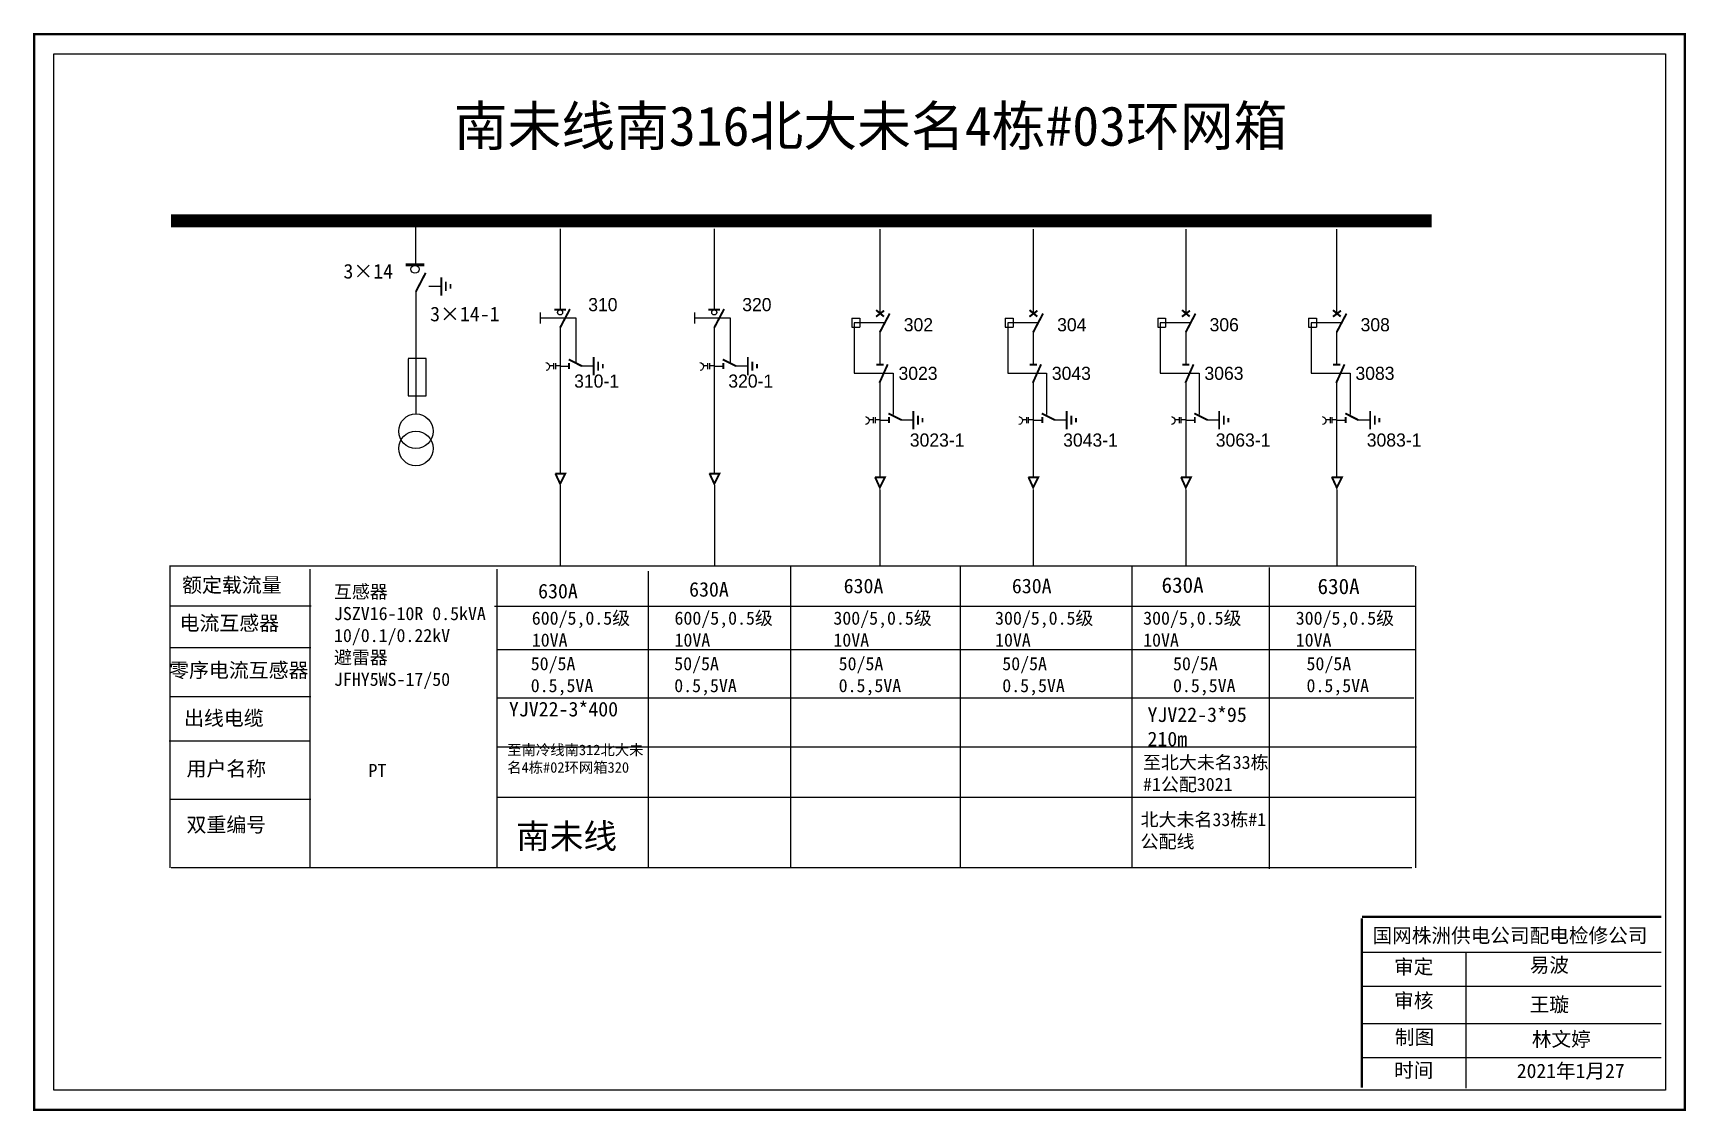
# Model space of a CAD drawing. Extents: x -172 to 297, y 19 to 110.
# Drawn here: x 170.9 to 296.6, y 24.3 to 106.1 of the extents above; entities that cross this region are included whole.
import ezdxf

# ---------------------------------------------------------------- set-up
doc = ezdxf.new("R2010")
doc.units = 0
doc.header["$LTSCALE"] = 0.774411
doc.linetypes.add('ACAD_ISO02W100', pattern=[15, 12, -3])
doc.linetypes.add('CENTER', pattern=[50.8, 31.75, -6.35, 6.35, -6.35])
doc.layers.get('0').update_dxf_attribs({"linetype": 'CONTINUOUS'})
doc.layers.add('2', color=7, linetype='CONTINUOUS')
doc.styles.add('hztxt_txtstyle_0.00_0_0', font='simkai.ttf')
doc.styles.add('hztxt_txtstyle_1.80_0_0', font='', dxfattribs={"height": 1.8, "bigfont": 'hztxt.shx'})
doc.styles.add('hztxt_txtstyle_2.70_0_0', font='simkai.ttf', dxfattribs={"height": 2.7})
doc.styles.get("Standard").update_dxf_attribs({"font": '', "height": 2.5})
doc.styles.add('字体', font='', dxfattribs={"height": 2.5})
doc.styles.add('宋体_txtstyle_2.00_0_0', font='', dxfattribs={"height": 2})
doc.styles.get('hztxt_txtstyle_1.80_0_0').set_extended_font_data('hztxt')
doc.styles.get('Standard').set_extended_font_data('SimSun')
doc.styles.get('字体').set_extended_font_data('SimSun')
doc.styles.get('宋体_txtstyle_2.00_0_0').set_extended_font_data('宋体')

msp = doc.modelspace()

# ---------------------------------------------------------------- texts
at = {"color": 0, "linetype": 'Continuous', "style": 'hztxt_txtstyle_2.70_0_0'}
for s, p in [('3×14', (194.53, 87.5)), ('3×14-1', (201.12, 84.25))]:
    msp.add_text(s, height=1.109, dxfattribs=at).set_placement(p)
at = {"color": 0, "style": 'hztxt_txtstyle_1.80_0_0'}
for s, p in [('310', (213.14, 85.02)), ('320', (224.85, 85.02)), ('302', (237.13, 83.49)), ('304', (248.79, 83.49)), ('306', (260.38, 83.49)), ('308', (271.86, 83.49)), ('3023', (236.73, 79.8)), ('3043', (248.39, 79.8)), ('3063', (259.99, 79.8)), ('3083', (271.47, 79.8)), ('310-1', (212.07, 79.21)), ('320-1', (223.79, 79.21)), ('3023-1', (237.59, 74.73)), ('3043-1', (249.25, 74.73)), ('3063-1', (260.85, 74.73)), ('3083-1', (272.33, 74.73))]:
    msp.add_text(s, height=0.998, dxfattribs=at).set_placement(p)
msp.add_text('南未线', height=1.875).set_placement((207.66, 44.2))
at = {"color": 0, "linetype": 'Continuous', "attachment_point": 1}
for s, insert, char_height, width, style in [('南未线南316北大未名4栋#03环网箱', (202.91, 100.59), 3, 80.4201, '字体'), ('{\\fSimSun|b0|i0|c134|p2;额定载流量}', (182.26, 64.77), 1.1094, 17.8852, 'hztxt_txtstyle_2.70_0_0'), ('\\A1;{\\fSimSun|b0|i0|c134|p2;互感器\\PJSZV16-10R 0.5kVA\\P10/0.1/0.22kV\\P避雷器\\PJFHY5WS-17/50}', (193.81, 64.21), 0.9985, 18.4113, 'hztxt_txtstyle_2.70_0_0'), ('{\\fSimSun|b0|i0|c134|p2;630A}', (209.33, 64.31), 1.1094, 17.8852, 'hztxt_txtstyle_2.70_0_0'), ('{\\fSimSun|b0|i0|c134|p2;630A}', (220.81, 64.44), 1.1094, 17.8852, 'hztxt_txtstyle_2.70_0_0'), ('{\\fSimSun|b0|i0|c134|p2;630A}', (232.56, 64.7), 1.1094, 17.8852, 'hztxt_txtstyle_2.70_0_0'), ('{\\fSimSun|b0|i0|c134|p2;630A}', (245.35, 64.7), 1.1094, 17.8852, 'hztxt_txtstyle_2.70_0_0'), ('{\\fSimSun|b0|i0|c134|p2;630A}', (256.73, 64.8), 1.1757, 9.454, 'hztxt_txtstyle_0.00_0_0'), ('{\\fSimSun|b0|i0|c134|p2;630A}', (268.59, 64.7), 1.1757, 9.454, 'hztxt_txtstyle_0.00_0_0'), ('{\\fSimSun|b0|i0|c134|p2;电流互感器}', (182.07, 61.88), 1.1094, 17.8852, 'hztxt_txtstyle_2.70_0_0'), ('\\A1;{\\fSimSun|b0|i0|c134|p2;600/5,0.5级\\P10VA}', (208.85, 62.2), 0.9985, 18.4113, 'hztxt_txtstyle_2.70_0_0'), ('\\A1;{\\fSimSun|b0|i0|c134|p2;600/5,0.5级\\P10VA}', (219.7, 62.2), 0.9985, 18.4113, 'hztxt_txtstyle_2.70_0_0'), ('\\A1;{\\fSimSun|b0|i0|c134|p2;300/5,0.5级\\P10VA}', (231.78, 62.2), 0.9985, 18.4113, 'hztxt_txtstyle_2.70_0_0'), ('\\A1;{\\fSimSun|b0|i0|c134|p2;300/5,0.5级\\P10VA}', (244.07, 62.2), 0.9985, 18.4113, 'hztxt_txtstyle_2.70_0_0'), ('\\A1;{\\fSimSun|b0|i0|c134|p2;300/5,0.5级\\P10VA}', (255.33, 62.2), 0.9985, 18.4113, 'hztxt_txtstyle_2.70_0_0'), ('\\A1;{\\fSimSun|b0|i0|c134|p2;300/5,0.5级\\P10VA}', (266.93, 62.2), 0.9985, 18.4113, 'hztxt_txtstyle_2.70_0_0'), ('{\\fSimSun|b0|i0|c134|p2;零序电流互感器}', (181.28, 58.3), 1.1094, 17.8852, 'hztxt_txtstyle_2.70_0_0'), ('{\\fSimSun|b0|i0|c134|p2;50/5A\\P0.5,5VA}', (208.77, 58.74), 0.9985, 17.8852, 'hztxt_txtstyle_2.70_0_0'), ('{\\fSimSun|b0|i0|c134|p2;50/5A\\P0.5,5VA}', (219.68, 58.74), 0.9985, 17.8852, 'hztxt_txtstyle_2.70_0_0'), ('{\\fSimSun|b0|i0|c134|p2;50/5A\\P0.5,5VA}', (232.18, 58.74), 0.9985, 17.8852, 'hztxt_txtstyle_2.70_0_0'), ('{\\fSimSun|b0|i0|c134|p2;50/5A\\P0.5,5VA}', (244.62, 58.74), 0.9985, 17.8852, 'hztxt_txtstyle_2.70_0_0'), ('{\\fSimSun|b0|i0|c134|p2;50/5A\\P0.5,5VA}', (257.6, 58.74), 0.9985, 17.8852, 'hztxt_txtstyle_2.70_0_0'), ('{\\fSimSun|b0|i0|c134|p2;50/5A\\P0.5,5VA}', (267.75, 58.74), 0.9985, 17.8852, 'hztxt_txtstyle_2.70_0_0'), ('{\\fSimSun|b0|i0|c134|p2;\\C7;YJV22-3*400}', (207.11, 55.34), 1.1094, 17.8852, 'hztxt_txtstyle_2.70_0_0'), ('{\\fSimSun|b0|i0|c134|p2;出线电缆}', (182.41, 54.66), 1.1094, 17.8852, 'hztxt_txtstyle_2.70_0_0'), ('{\\fSimSun|b0|i0|c134|p2;\\C7;YJV22-3*95\\P210m}', (255.66, 54.92), 1.1094, 17.8852, 'hztxt_txtstyle_2.70_0_0'), ('{\\fSimSun|b0|i0|c134|p2;至南冷线南312北大未名4栋#02环网箱320}', (206.98, 52.09), 0.8, 10.4926, 'hztxt_txtstyle_2.70_0_0'), ('{\\fSimSun|b0|i0|c134|p2;用户名称}', (182.6, 50.82), 1.1094, 17.8852, 'hztxt_txtstyle_2.70_0_0'), ('{\\fSimSun|b0|i0|c134|p2;PT}', (196.43, 50.62), 1.0024, 7.7986, 'hztxt_txtstyle_0.00_0_0'), ('{\\fSimSun|b0|i0|c134|p2;双重编号}', (182.6, 46.56), 1.1094, 17.8852, 'hztxt_txtstyle_2.70_0_0'), ('国网株洲供电公司配电检修公司', (272.77, 38.14), 1.0944, 29.9201, '字体'), ('\\f\uffbfﾬￌﾣﾤ_GB2312|b0|i0|c134|p49;审定', (274.41, 35.76), 1.0944, 8.5588, '字体'), ('易波', (284.72, 35.89), 1.094, 8.5588, '字体')]:
    msp.add_mtext(s, dxfattribs=dict(at, insert=insert, char_height=char_height, width=width, style=style))
at = {"color": 7, "linetype": 'Continuous', "lineweight": 0, "ltscale": 0.826603, "char_height": 1, "width": 9.8902, "attachment_point": 1, "style": '宋体_txtstyle_2.00_0_0'}
for s, insert in [('至北大未名33栋#1公配3021', (255.32, 51.24)), ('北大未名33栋#1公配线', (255.14, 46.9))]:
    msp.add_mtext(s, dxfattribs=dict(at, insert=insert))
at = {"linetype": 'Continuous', "attachment_point": 1, "style": '字体'}
for s, insert, char_height, width in [('\\f\uffbfﾬￌﾣﾤ_GB2312|b0|i0|c134|p49;审核', (274.41, 33.19), 1.0944, 8.5588), ('王璇', (284.72, 32.89), 1.094, 8.5588), ('\\f\uffbfﾬￌﾣﾤ_GB2312|b0|i0|c134|p49;制图', (274.47, 30.41), 1.0944, 8.5588), ('林文婷', (284.88, 30.26), 1.094, 8.5588), ('\\f\uffbfﾬￌﾣﾤ_GB2312|b0|i0|c134|p49;时间', (274.41, 27.9), 1.0944, 8.5588), ('2021年1月27', (283.74, 27.85), 1.094, 16.0081)]:
    msp.add_mtext(s, dxfattribs=dict(at, insert=insert, char_height=char_height, width=width))

# ---------------------------------------------------------------- blocks, each defined once
blk = doc.blocks.new('JD')
for points in [[(-2, 0.2), (-2, -0.2), (2, 0.2), (2, -0.2)], [(1, -1.2), (1, -0.8), (-1, -1.2), (-1, -0.8)], [(-0.5, -1.8), (-0.5, -2.2), (0.5, -1.8), (0.5, -2.2)]]:
    blk.add_trace(points)

# ---------------------------------------------------------------- linework, layer by layer
at = {"color": 0}
for p, q in [((200.02, 91.88), (200.02, 88.59)), ((211, 91.27), (211, 85.16)), ((222.72, 91.27), (222.72, 85.16)), ((235.31, 91.24), (235.31, 84.82)), ((246.97, 91.24), (246.97, 84.82)), ((258.57, 91.24), (258.57, 84.82)), ((270.04, 91.24), (270.04, 84.82)), ((201.02, 86.92), (201.96, 86.92)), ((200.04, 86.55), (200.04, 77.23)), ((233.18, 84.48), (233.78, 84.48)), ((233.18, 84.48), (233.18, 83.81)), ((233.78, 84.48), (233.78, 83.81)), ((244.84, 84.48), (245.44, 84.48)), ((244.84, 84.48), (244.84, 83.81)), ((245.44, 84.48), (245.44, 83.81)), ((256.44, 84.48), (257.03, 84.48)), ((256.44, 84.48), (256.44, 83.81)), ((257.03, 84.48), (257.03, 83.81)), ((267.91, 84.48), (268.51, 84.48)), ((267.91, 84.48), (267.91, 83.81)), ((268.51, 84.48), (268.51, 83.81)), ((211, 83.8), (211, 72.7)), ((222.72, 83.8), (222.72, 72.7)), ((233.18, 83.81), (233.78, 83.81)), ((235.31, 83.46), (235.31, 80.99)), ((244.84, 83.81), (245.44, 83.81)), ((246.97, 83.46), (246.97, 80.99)), ((256.44, 83.81), (257.03, 83.81)), ((258.57, 83.46), (258.57, 80.99)), ((267.91, 83.81), (268.51, 83.81)), ((270.04, 83.46), (270.04, 80.99)), ((211, 80.85), (211.69, 80.85)), ((212.6, 80.87), (213.54, 80.87)), ((222.72, 80.85), (223.41, 80.85)), ((224.32, 80.87), (225.26, 80.87)), ((235.31, 79.75), (235.31, 72.44)), ((246.97, 79.75), (246.97, 72.44)), ((258.57, 79.75), (258.57, 72.44)), ((270.04, 79.75), (270.04, 72.44)), ((235.31, 76.75), (236, 76.75)), ((236.9, 76.77), (237.84, 76.77)), ((246.97, 76.75), (247.66, 76.75)), ((248.56, 76.77), (249.5, 76.77)), ((258.57, 76.75), (259.26, 76.75)), ((260.16, 76.77), (261.1, 76.77)), ((270.04, 76.75), (270.73, 76.75)), ((271.64, 76.77), (272.58, 76.77)), ((192.08, 62.6), (181.37, 62.6)), ((192.04, 59.45), (181.33, 59.45)), ((192.04, 55.73), (181.33, 55.73)), ((192, 52.34), (181.29, 52.34)), ((192.04, 47.93), (181.33, 47.93))]:
    msp.add_line(p, q, dxfattribs=at)
at = {"color": 0, "linetype": 'ACAD_ISO02W100'}
for p, q in [((235.61, 84.13), (233.37, 84.13)), ((233.37, 84.13), (233.37, 80.32)), ((247.27, 84.13), (245.03, 84.13)), ((245.03, 84.13), (245.03, 80.32)), ((258.87, 84.13), (256.63, 84.13)), ((256.63, 84.13), (256.63, 80.32)), ((270.34, 84.13), (268.1, 84.13)), ((268.1, 84.13), (268.1, 80.32)), ((233.37, 80.32), (236.32, 80.32)), ((236.32, 80.32), (236.32, 77.18)), ((245.03, 80.32), (247.98, 80.32)), ((247.98, 80.32), (247.98, 77.18)), ((256.63, 80.32), (259.58, 80.32)), ((259.58, 80.32), (259.58, 77.18)), ((268.1, 80.32), (271.06, 80.32)), ((271.06, 80.32), (271.06, 77.18))]:
    msp.add_line(p, q, dxfattribs=at)
at = {"color": 0, "linetype": 'CENTER'}
for p, q in [((211.01, 71.8), (211.01, 65.66)), ((222.73, 71.8), (222.73, 65.66)), ((235.31, 71.46), (235.31, 65.7)), ((246.97, 71.46), (246.97, 65.7)), ((258.57, 71.46), (258.57, 65.7)), ((270.05, 71.46), (270.05, 65.7))]:
    msp.add_line(p, q, dxfattribs=at)
at = {"color": 0, "linetype": 'Continuous'}
for p, q in [((181.31, 65.68), (275.97, 65.68)), ((181.35, 42.74), (181.35, 65.68)), ((191.98, 65.43), (191.98, 42.74)), ((206.19, 65.43), (206.19, 42.74)), ((228.53, 65.63), (228.53, 42.74)), ((241.43, 65.63), (241.43, 42.74)), ((254.47, 65.62), (254.47, 42.72)), ((264.9, 65.54), (264.9, 42.65)), ((276.03, 65.66), (276.03, 42.72)), ((217.71, 65.28), (217.71, 42.75)), ((206.02, 62.61), (276.01, 62.61)), ((206.19, 59.32), (276.03, 59.32)), ((206.19, 55.64), (275.91, 55.64)), ((206.19, 51.91), (276.1, 51.91)), ((206.19, 48.11), (276.01, 48.11)), ((275.76, 42.74), (181.43, 42.74)), ((271.96, 36.33), (294.72, 36.33)), ((279.86, 36.32), (279.86, 25.99))]:
    msp.add_line(p, q, dxfattribs=at)
at = {"linetype": 'Continuous'}
for p, q in [((271.96, 33.74), (294.72, 33.74)), ((271.96, 30.91), (294.72, 30.91)), ((271.96, 28.32), (294.72, 28.32))]:
    msp.add_line(p, q, dxfattribs=at)
at = {"color": 0, "linetype": 'Continuous', "const_width": 0.182}
msp.add_lwpolyline([(171.02, 106.06), (296.51, 106.06), (296.51, 24.35), (171.02, 24.35)], close=True, dxfattribs=at)
at = {"color": 0, "linetype": 'Continuous'}
msp.add_lwpolyline([(172.5, 104.58), (295.03, 104.58), (295.03, 25.83), (172.5, 25.83)], close=True, dxfattribs=at)
at = {"color": 0}
for points, const_width in [([(181.43, 91.88), (277.27, 91.88)], 0.998), ([(199.27, 88.54), (200.67, 88.54)], 0.238), ([(200.04, 86.51), (200.78, 87.93)], 0.15), ([(210.56, 85.14), (211.44, 85.14)], 0.15), ([(211, 83.76), (211.75, 85.18)], 0.15), ([(222.28, 85.14), (223.16, 85.14)], 0.15), ([(222.72, 83.76), (223.47, 85.18)], 0.15), ([(235.02, 84.6), (235.63, 85.06)], 0.15), ([(235.03, 85.1), (235.62, 84.61)], 0.15), ([(235.31, 83.42), (236.06, 84.84)], 0.15), ([(246.69, 85.1), (247.28, 84.61)], 0.15), ([(246.68, 84.6), (247.29, 85.06)], 0.15), ([(246.97, 83.42), (247.72, 84.84)], 0.15), ([(258.29, 85.1), (258.87, 84.61)], 0.15), ([(258.28, 84.6), (258.89, 85.06)], 0.15), ([(258.57, 83.42), (259.31, 84.84)], 0.15), ([(269.76, 84.6), (270.37, 85.06)], 0.15), ([(269.76, 85.1), (270.35, 84.61)], 0.15), ([(270.04, 83.42), (270.79, 84.84)], 0.15), ([(211.66, 81.35), (212.65, 80.85)], 0.15), ([(211.69, 81.08), (211.69, 80.62)], 0.15), ([(223.37, 81.35), (224.37, 80.85)], 0.15), ([(223.41, 81.08), (223.41, 80.62)], 0.15), ([(235.04, 80.95), (235.6, 80.95)], 0.15), ([(235.28, 79.57), (235.91, 80.98)], 0.15), ([(246.7, 80.95), (247.25, 80.95)], 0.15), ([(246.94, 79.57), (247.57, 80.98)], 0.15), ([(258.3, 80.95), (258.85, 80.95)], 0.15), ([(258.54, 79.57), (259.16, 80.98)], 0.15), ([(269.77, 80.95), (270.33, 80.95)], 0.15), ([(270.01, 79.57), (270.64, 80.98)], 0.15), ([(235.96, 77.25), (236.96, 76.75)], 0.15), ([(236, 76.98), (236, 76.52)], 0.15), ([(247.62, 77.25), (248.62, 76.75)], 0.15), ([(247.66, 76.98), (247.66, 76.52)], 0.15), ([(259.22, 77.25), (260.22, 76.75)], 0.15), ([(259.26, 76.98), (259.26, 76.52)], 0.15), ([(270.7, 77.25), (271.69, 76.75)], 0.15), ([(270.73, 76.98), (270.73, 76.52)], 0.15), ([(210.64, 72.68), (211.4, 72.68), (211.01, 71.9), (210.64, 72.69)], 0.15), ([(222.35, 72.68), (223.12, 72.68), (222.73, 71.9), (222.36, 72.69)], 0.15), ([(234.94, 72.4), (235.7, 72.4), (235.31, 71.62), (234.95, 72.41)], 0.15), ([(246.6, 72.4), (247.36, 72.4), (246.97, 71.62), (246.61, 72.41)], 0.15), ([(258.2, 72.4), (258.96, 72.4), (258.57, 71.62), (258.21, 72.41)], 0.15), ([(269.67, 72.4), (270.44, 72.4), (270.05, 71.62), (269.68, 72.41)], 0.15)]:
    msp.add_lwpolyline(points, dxfattribs=dict(at, const_width=const_width))
for points in [[(209.49, 84.92), (209.49, 84.08)], [(221.21, 84.92), (221.21, 84.08)], [(199.44, 81.39), (199.44, 78.59), (200.83, 78.59), (200.83, 81.42), (199.44, 81.42)], [(210.5, 80.86), (210.18, 80.86)], [(210.5, 81.07), (210.5, 80.61)], [(210.64, 81.07), (210.64, 80.61)], [(211, 80.86), (210.64, 80.86)], [(222.22, 80.86), (221.9, 80.86)], [(222.22, 81.07), (222.22, 80.61)], [(222.36, 81.07), (222.36, 80.61)], [(222.72, 80.86), (222.36, 80.86)], [(234.81, 76.76), (234.49, 76.76)], [(234.81, 76.97), (234.81, 76.51)], [(234.95, 76.97), (234.95, 76.51)], [(235.31, 76.76), (234.95, 76.76)], [(246.46, 76.76), (246.15, 76.76)], [(246.46, 76.97), (246.46, 76.51)], [(246.6, 76.97), (246.6, 76.51)], [(246.97, 76.76), (246.6, 76.76)], [(258.06, 76.76), (257.75, 76.76)], [(258.06, 76.97), (258.06, 76.51)], [(258.2, 76.97), (258.2, 76.51)], [(258.56, 76.76), (258.2, 76.76)], [(269.54, 76.76), (269.22, 76.76)], [(269.54, 76.97), (269.54, 76.51)], [(269.68, 76.97), (269.68, 76.51)], [(270.04, 76.76), (269.68, 76.76)]]:
    msp.add_lwpolyline(points, dxfattribs=at)
at = {"color": 0, "linetype": 'ACAD_ISO02W100'}
for points in [[(212.23, 81.09), (212.23, 84.5), (209.49, 84.5)], [(223.95, 81.09), (223.95, 84.5), (221.21, 84.5)]]:
    msp.add_lwpolyline(points, dxfattribs=at)
at = {"color": 0}
for points in [[(209.92, 81.12, -0.877934), (209.93, 80.51)], [(221.63, 81.12, -0.877934), (221.65, 80.51)], [(234.22, 77.01, -0.877934), (234.23, 76.41)], [(245.88, 77.01, -0.877934), (245.89, 76.41)], [(257.48, 77.01, -0.877934), (257.49, 76.41)], [(268.95, 77.01, -0.877934), (268.97, 76.41)]]:
    msp.add_lwpolyline(points, format="xyb", dxfattribs=at)
at = {"color": 0, "linetype": 'Continuous', "const_width": 0.182}
for points in [[(271.96, 38.9), (271.95, 26.04)], [(271.96, 39), (294.72, 39)]]:
    msp.add_lwpolyline(points, dxfattribs=at)
at = {"color": 0}
for centre, radius in [((199.97, 88.21), 0.305), ((211, 84.93), 0.192), ((222.72, 84.93), 0.192)]:
    msp.add_circle(centre, radius, dxfattribs=at)
at = {"layer": '2', "color": 0}
for centre in [(200.04, 75.9), (200.04, 74.59)]:
    msp.add_circle(centre, 1.31, dxfattribs=at)

# ---------------------------------------------------------------- block references
at = {"color": 0, "xscale": 0.3494655254594932, "yscale": 0.3494655254594932, "zscale": 0.3494655254595134, "rotation": 90}
for p in [(201.97, 86.9), (213.55, 80.84), (225.27, 80.84), (237.86, 76.74), (249.52, 76.74), (261.11, 76.74), (272.59, 76.74)]:
    msp.add_blockref('JD', p, dxfattribs=at)

msp.set_redraw_order([(e.dxf.handle, doc.entitydb.next_handle()) for e in msp.query("TEXT MTEXT ATTDEF DIMENSION ARC_DIMENSION")])  # texts and dimensions are drawn at this point

doc.saveas('drawing.dxf')
